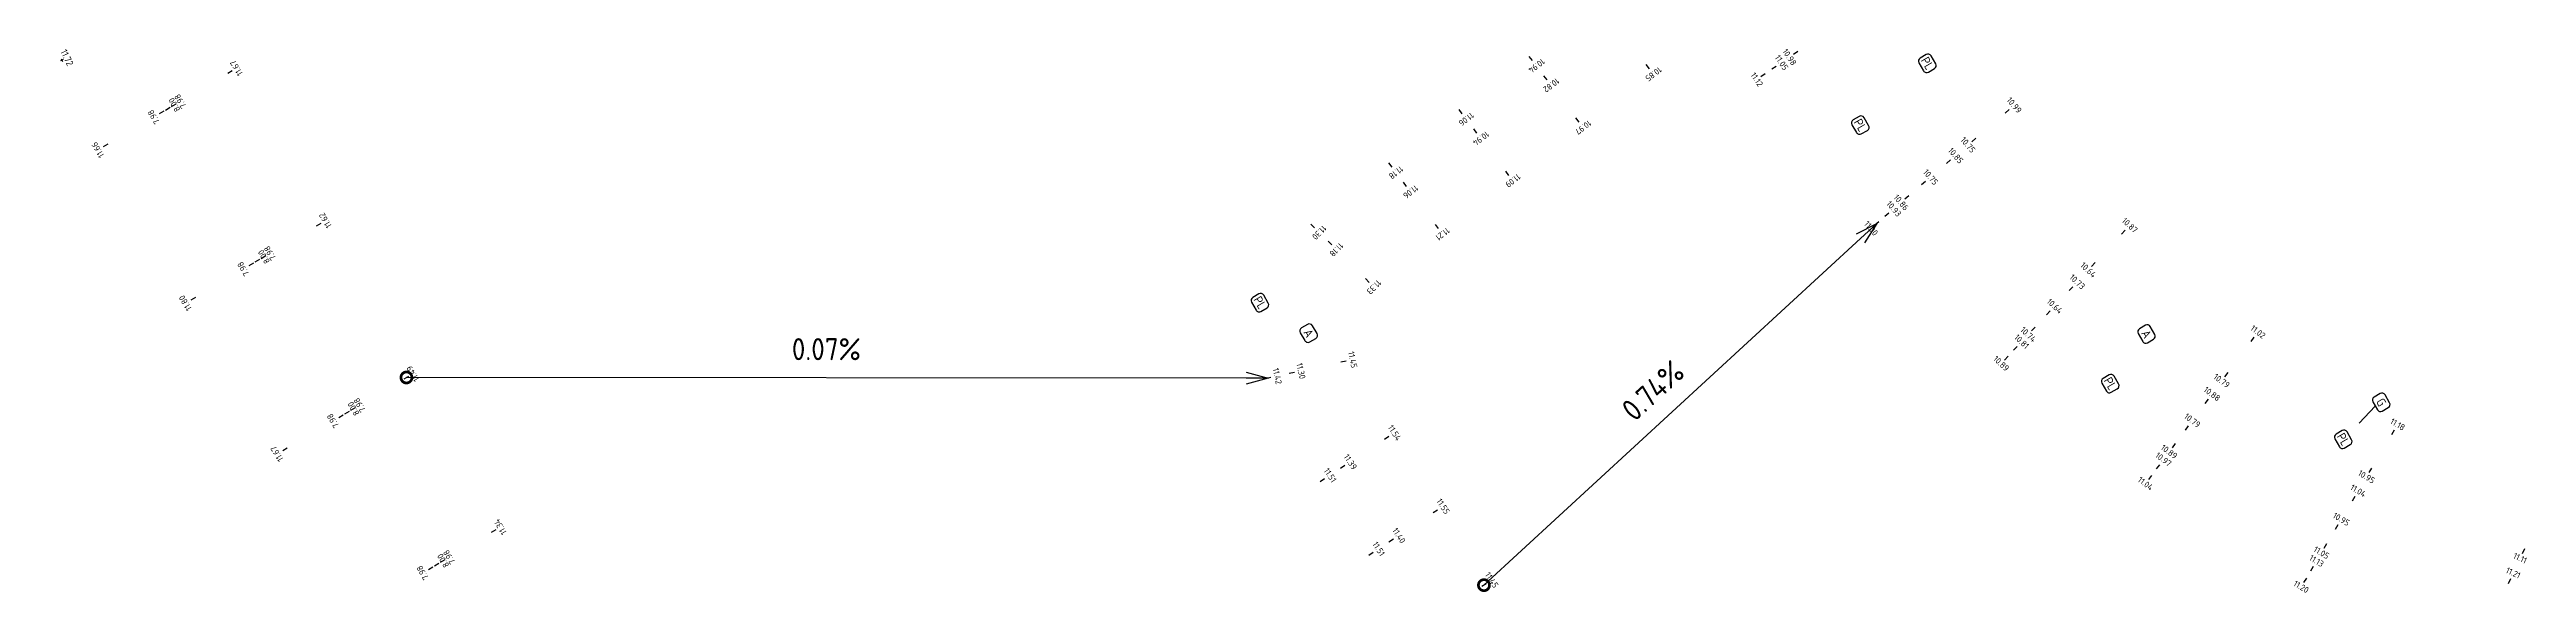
# Model space of a CAD drawing. Header units: metres. Extents: x 117856 to 119829, y 6148158 to 6148674.
# Drawn here: x 119333.1 to 119613.9, y 6148337.3 to 6148398.8 of the extents above; entities that cross this region are included whole.
import ezdxf
from ezdxf.enums import TextEntityAlignment as Align

# ---------------------------------------------------------------- set-up
doc = ezdxf.new("R2010")
doc.units = ezdxf.units.M
doc.header["$LTSCALE"] = 0.4
doc.layers.get('0').update_dxf_attribs({"linetype": 'CONTINUOUS'})
doc.layers.get('DEFPOINTS').update_dxf_attribs({"color": 5, "linetype": 'CONTINUOUS'})
doc.layers.add('05_Öb-typ', color=1, linetype='CONTINUOUS')
doc.layers.add('M-351', color=1, linetype='CONTINUOUS')
doc.styles.add('ISO', font='iso.shx')
doc.styles.add('ISO-Anno-50', font='iso.shx', dxfattribs={"height": 5})
doc.dimstyles.new('BH90', dxfattribs={"dimtxt": 2.5, "dimasz": 2.5, "dimexe": 1.5, "dimexo": 5, "dimgap": 2, "dimtad": 1, "dimzin": 0, "dimdsep": 46, "dimtxsty": 'ISO', "dimblk1": 'ARCHTICK', "dimblk2": 'ARCHTICK', "dimsah": 1, "dimcen": 1.5, "dimadec": 0, "dimazin": 0, "dimtfac": 1, "dimtix": 1, "dimtmove": 0, "dimatfit": 3, "dimldrblk": 'ARCHTICK', "dimfxl": 1, "dimtolj": 1, "dimtzin": 0, "dimarcsym": 0})

msp = doc.modelspace()

# ---------------------------------------------------------------- blocks, each defined once
blk = doc.blocks.new('_mkhjd')
blk.add_line((0.75, 0), (-0.75, 0))
at = {"style": 'ISO'}
blk.add_attdef('H', text='', height=1.75, rotation=270, dxfattribs=at).set_placement((0.75, 0), align=Align.CENTER)
blk = doc.blocks.new('_Open30')
at = {"color": 0, "linetype": 'ByBlock', "lineweight": -2}
for p, q in [((-1, 0.27), (0, 0)), ((0, 0), (-1, -0.27)), ((0, 0), (-1, 0))]:
    blk.add_line(p, q, dxfattribs=at)
blk = doc.blocks.new('_DotSmall')
at = {"color": 0, "linetype": 'ByBlock', "const_width": 0.5}
blk.add_lwpolyline([(-0.0625, 0, 1), (0.0625, 0, 1)], format="xyb", close=True, dxfattribs=at)
blk = doc.blocks.new('*D83')
at = {"layer": 'DEFPOINTS', "color": 0, "transparency": 16777216}
for p in [(119540.29, 6148379.11, 11), (119495.75, 6148338.09, 11.45), (119495.75, 6148338.09)]:
    blk.add_point(p, dxfattribs=at)
at = {"layer": 'M-351', "color": 0, "lineweight": -2, "transparency": 16777216}
blk.add_line((119538.45, 6148377.41), (119495.75, 6148338.09), dxfattribs=at)
at = {"layer": 'M-351', "color": 0, "lineweight": -2, "transparency": 16777216, "xscale": 2.5, "yscale": 2.5, "zscale": 2.5}
for name, p, rotation in [('_Open30', (119540.29, 6148379.11), 42.63947850357073), ('_DotSmall', (119495.75, 6148338.09), 222.6394785035708)]:
    blk.add_blockref(name, p, dxfattribs=dict(at, rotation=rotation))
at = {"layer": 'M-351', "color": 0, "transparency": 16777216, "insert": (119514.9, 6148360.14), "char_height": 2.5, "attachment_point": 5, "rotation": 42.6395, "style": 'ISO'}
blk.add_mtext('\\A1;0.74%', dxfattribs=at)
blk = doc.blocks.new('_ARCHTICK')
at = {"color": 0, "linetype": 'ByBlock', "const_width": 0.15}
blk.add_lwpolyline([(-0.5, -0.5), (0.5, 0.5)], dxfattribs=at)
blk = doc.blocks.new('*D90')
at = {"layer": 'DEFPOINTS', "color": 0, "transparency": 16777216}
for p in [(119373.59, 6148361.64, 11.49), (119373.59, 6148361.64), (119471.28, 6148361.57, 11.42)]:
    blk.add_point(p, dxfattribs=at)
at = {"layer": 'M-351', "color": 0, "lineweight": -2, "transparency": 16777216}
blk.add_line((119468.78, 6148361.57), (119373.59, 6148361.64), dxfattribs=at)
at = {"layer": 'M-351', "color": 0, "lineweight": -2, "transparency": 16777216, "xscale": 2.5, "yscale": 2.5, "zscale": 2.5}
for name, p, rotation in [('_DotSmall', (119373.59, 6148361.64), 179.9609939329804), ('_Open30', (119471.28, 6148361.57), 359.9609939329803)]:
    blk.add_blockref(name, p, dxfattribs=dict(at, rotation=rotation))
at = {"layer": 'M-351', "color": 0, "transparency": 16777216, "insert": (119421.19, 6148364.85), "char_height": 2.5, "attachment_point": 5, "rotation": 359.961, "style": 'ISO'}
blk.add_mtext('\\A1;0.07%', dxfattribs=at)
blk = doc.blocks.new('_OVERB')
for p, q in [((-2.29, 0.99), (-2.29, -0.99)), ((1.29, 1.99), (-1.29, 1.99)), ((2.29, -0.99), (2.29, 0.99)), ((-1.29, -1.99), (1.29, -1.99))]:
    blk.add_line(p, q)
for centre, start, end in [((-1.29, 0.99), 90, 180), ((1.29, 0.99), 0, 90), ((-1.29, -0.99), 180, 270), ((1.29, -0.99), 270, 0)]:
    blk.add_arc(centre, 1, start, end)
at = {"style": 'ISO'}
blk.add_attdef('NR', text='', height=2.5, dxfattribs=at).set_placement((0, 0), align=Align.MIDDLE_CENTER)
blk = doc.blocks.new('_zniv')
at = {"color": 0}
for p, q in [((-0.43, 0), (0.43, 0)), ((0, 0.43), (0, -0.43))]:
    blk.add_line(p, q, dxfattribs=at)
at = {"style": 'ISO'}
blk.add_attdef('ZNIV', text='', height=2, dxfattribs=at).set_placement((0, 0), align=Align.BOTTOM_CENTER)

# ---------------------------------------------------------------- dimensions: what is measured, and where the dimension line sits
at = {"layer": 'M-351'}
for p1, p2, text, picture, middle in [((119540.286, 6148379.106, 11), (119495.747, 6148338.094, 11.45), '0.74%', '*D83', (119514.896, 6148360.144)), ((119471.284, 6148361.569, 11.42), (119373.585, 6148361.636, 11.49), '0.07%', '*D90', (119421.187, 6148364.853))]:
    dim = msp.add_aligned_dim(p1=p1, p2=p2, distance=0, text=text, dimstyle='BH90', override={"dimblk1": 'Open30', "dimblk2": 'DotSmall', "dimse1": 1, "dimse2": 1}, dxfattribs=at)
    dim.commit()
    dim.dimension.update_dxf_attribs({"geometry": picture, "text_midpoint": middle})

# ---------------------------------------------------------------- linework, layer by layer
at = {"layer": 'M-351'}
msp.add_line((119596.807, 6148358.399), (119594.963, 6148356.469), dxfattribs=at)

# ---------------------------------------------------------------- block references
at = {"layer": '05_Öb-typ', "xscale": 0.4000000001749886, "yscale": 0.4000000001749886, "zscale": 0.4000000001749886, "rotation": 300.121019869498}
for p, values in [((119546.021, 6148397.262), {'NR': 'PL'}), ((119538.419, 6148390.253), {'NR': 'PL'}), ((119470.355, 6148370.124), {'NR': 'PL'}), ((119475.876, 6148366.664), {'NR': 'A'}), ((119570.871, 6148366.57), {'NR': 'A'}), ((119566.756, 6148360.948), {'NR': 'PL'}), ((119597.48, 6148358.827), {'NR': 'G'}), ((119593.175, 6148354.621), {'NR': 'PL'})]:
    msp.add_blockref('_OVERB', p, dxfattribs=at).add_auto_attribs(values)
at = {"layer": 'M-351', "xscale": 0.4000000002132896, "yscale": 0.4000000002132896, "zscale": 0.4000000002132896, "rotation": 295.1751365877084}
msp.add_blockref('_zniv', (119334.529, 6148397.635), dxfattribs=at).add_auto_attribs({'ZNIV': '11.72'})
at = {"layer": 'M-351'}
ref = msp.add_blockref('_mkhjd', (119501.078, 6148397.815), dxfattribs=dict(at, xscale=0.4, yscale=0.4, zscale=0.4, rotation=307.1924092569073))
ref.add_attrib('H', '10.94', dxfattribs={"color": 0, "height": 0.7, "rotation": 217.19241, "style": 'ISO-Anno-50'}).set_placement((119501.38, 6148397.417), align=Align.BOTTOM_CENTER)
ref = msp.add_blockref('_mkhjd', (119528.621, 6148396.752), dxfattribs=dict(at, xscale=0.4, yscale=0.4, zscale=0.4, rotation=34.34519593771363))
ref.add_attrib('H', '11.05', dxfattribs={"color": 0, "height": 0.7, "rotation": 304.3452, "style": 'ISO-Anno-50'}).set_placement((119529.034, 6148397.034), align=Align.BOTTOM_CENTER)
ref = msp.add_blockref('_mkhjd', (119531.098, 6148398.445), dxfattribs=dict(at, xscale=0.4, yscale=0.4, zscale=0.4, rotation=34.34519593748782))
ref.add_attrib('H', '10.98', dxfattribs={"color": 0, "height": 0.7, "rotation": 304.3452, "style": 'ISO-Anno-50'}).set_placement((119530.685, 6148398.163), align=Align.TOP_CENTER)
ref = msp.add_blockref('_mkhjd', (119353.59, 6148396.281), dxfattribs=dict(at, xscale=0.4, yscale=0.4, zscale=0.4, rotation=210.5334209853572))
ref.add_attrib('H', '11.67', dxfattribs={"color": 0, "height": 0.7, "rotation": 120.53342, "style": 'ISO-Anno-50'}).set_placement((119354.02, 6148396.535), align=Align.TOP_CENTER)
ref = msp.add_blockref('_mkhjd', (119502.74, 6148395.624), dxfattribs=dict(at, xscale=0.4, yscale=0.4, zscale=0.4, rotation=307.1924092569073))
ref.add_attrib('H', '10.82', dxfattribs={"color": 0, "height": 0.7, "rotation": 217.19241, "style": 'ISO-Anno-50'}).set_placement((119503.043, 6148395.226), align=Align.BOTTOM_CENTER)
ref = msp.add_blockref('_mkhjd', (119514.333, 6148396.889), dxfattribs=dict(at, xscale=0.4, yscale=0.4, zscale=0.4, rotation=307.1924092569073))
ref.add_attrib('H', '10.85', dxfattribs={"color": 0, "height": 0.7, "rotation": 217.19241, "style": 'ISO-Anno-50'}).set_placement((119514.636, 6148396.491), align=Align.BOTTOM_CENTER)
ref = msp.add_blockref('_mkhjd', (119527.382, 6148395.906), dxfattribs=dict(at, xscale=0.4, yscale=0.4, zscale=0.4, rotation=34.34519593759286))
ref.add_attrib('H', '11.12', dxfattribs={"color": 0, "height": 0.7, "rotation": 304.3452, "style": 'ISO-Anno-50'}).set_placement((119526.97, 6148395.624), align=Align.TOP_CENTER)
ref = msp.add_blockref('_mkhjd', (119346.537, 6148392.121), dxfattribs=dict(at, xscale=0.4, yscale=0.4, zscale=0.4, rotation=210.5334209853572))
ref.add_attrib('H', '8.00', dxfattribs={"color": 0, "height": 0.7, "rotation": 120.53342, "style": 'ISO-Anno-50'}).set_placement((119346.967, 6148392.375), align=Align.TOP_CENTER)
ref = msp.add_blockref('_mkhjd', (119347.226, 6148392.528), dxfattribs=dict(at, xscale=0.4, yscale=0.4, zscale=0.4, rotation=210.5334209853572))
ref.add_attrib('H', '7.98', dxfattribs={"color": 0, "height": 0.7, "rotation": 120.53342, "style": 'ISO-Anno-50'}).set_placement((119347.656, 6148392.782), align=Align.TOP_CENTER)
ref = msp.add_blockref('_mkhjd', (119555.068, 6148391.825), dxfattribs=dict(at, xscale=0.4, yscale=0.4, zscale=0.4, rotation=40.71139366144884))
ref.add_attrib('H', '10.99', dxfattribs={"color": 0, "height": 0.7, "rotation": 310.71139, "style": 'ISO-Anno-50'}).set_placement((119555.447, 6148392.151), align=Align.BOTTOM_CENTER)
ref = msp.add_blockref('_mkhjd', (119345.848, 6148391.715), dxfattribs=dict(at, xscale=0.4, yscale=0.4, zscale=0.4, rotation=210.5334209853572))
ref.add_attrib('H', '7.98', dxfattribs={"color": 0, "height": 0.7, "rotation": 120.53342, "style": 'ISO-Anno-50'}).set_placement((119345.417, 6148391.461), align=Align.BOTTOM_CENTER)
ref = msp.add_blockref('_mkhjd', (119493.112, 6148391.77), dxfattribs=dict(at, xscale=0.4, yscale=0.4, zscale=0.4, rotation=307.1924092569073))
ref.add_attrib('H', '11.06', dxfattribs={"color": 0, "height": 0.7, "rotation": 217.19241, "style": 'ISO-Anno-50'}).set_placement((119493.414, 6148391.372), align=Align.BOTTOM_CENTER)
ref = msp.add_blockref('_mkhjd', (119494.774, 6148389.579), dxfattribs=dict(at, xscale=0.4, yscale=0.4, zscale=0.4, rotation=307.1924092569073))
ref.add_attrib('H', '10.94', dxfattribs={"color": 0, "height": 0.7, "rotation": 217.19241, "style": 'ISO-Anno-50'}).set_placement((119495.076, 6148389.181), align=Align.BOTTOM_CENTER)
ref = msp.add_blockref('_mkhjd', (119506.367, 6148390.845), dxfattribs=dict(at, xscale=0.4, yscale=0.4, zscale=0.4, rotation=307.1924092569073))
ref.add_attrib('H', '10.97', dxfattribs={"color": 0, "height": 0.7, "rotation": 217.19241, "style": 'ISO-Anno-50'}).set_placement((119506.67, 6148390.446), align=Align.BOTTOM_CENTER)
ref = msp.add_blockref('_mkhjd', (119339.509, 6148387.976), dxfattribs=dict(at, xscale=0.4, yscale=0.4, zscale=0.4, rotation=210.5334209853572))
ref.add_attrib('H', '11.66', dxfattribs={"color": 0, "height": 0.7, "rotation": 120.53342, "style": 'ISO-Anno-50'}).set_placement((119339.078, 6148387.722), align=Align.BOTTOM_CENTER)
ref = msp.add_blockref('_mkhjd', (119548.435, 6148386.118), dxfattribs=dict(at, xscale=0.4, yscale=0.4, zscale=0.4, rotation=40.71139366137306))
ref.add_attrib('H', '10.85', dxfattribs={"color": 0, "height": 0.7, "rotation": 310.71139, "style": 'ISO-Anno-50'}).set_placement((119548.814, 6148386.444), align=Align.BOTTOM_CENTER)
ref = msp.add_blockref('_mkhjd', (119551.277, 6148388.564), dxfattribs=dict(at, xscale=0.4, yscale=0.4, zscale=0.4, rotation=40.71139366133949))
ref.add_attrib('H', '10.75', dxfattribs={"color": 0, "height": 0.7, "rotation": 310.71139, "style": 'ISO-Anno-50'}).set_placement((119550.898, 6148388.238), align=Align.TOP_CENTER)
ref = msp.add_blockref('_mkhjd', (119485.146, 6148385.725), dxfattribs=dict(at, xscale=0.4, yscale=0.4, zscale=0.4, rotation=307.1924092569073))
ref.add_attrib('H', '11.18', dxfattribs={"color": 0, "height": 0.7, "rotation": 217.19241, "style": 'ISO-Anno-50'}).set_placement((119485.448, 6148385.327), align=Align.BOTTOM_CENTER)
ref = msp.add_blockref('_mkhjd', (119498.401, 6148384.8), dxfattribs=dict(at, xscale=0.4, yscale=0.4, zscale=0.4, rotation=307.1924092569073))
ref.add_attrib('H', '11.09', dxfattribs={"color": 0, "height": 0.7, "rotation": 217.19241, "style": 'ISO-Anno-50'}).set_placement((119498.703, 6148384.401), align=Align.BOTTOM_CENTER)
ref = msp.add_blockref('_mkhjd', (119545.592, 6148383.672), dxfattribs=dict(at, xscale=0.4, yscale=0.4, zscale=0.4, rotation=40.7113936614052))
ref.add_attrib('H', '10.75', dxfattribs={"color": 0, "height": 0.7, "rotation": 310.71139, "style": 'ISO-Anno-50'}).set_placement((119545.971, 6148383.998), align=Align.BOTTOM_CENTER)
ref = msp.add_blockref('_mkhjd', (119486.808, 6148383.534), dxfattribs=dict(at, xscale=0.4, yscale=0.4, zscale=0.4, rotation=307.1924092569073))
ref.add_attrib('H', '11.06', dxfattribs={"color": 0, "height": 0.7, "rotation": 217.19241, "style": 'ISO-Anno-50'}).set_placement((119487.11, 6148383.136), align=Align.BOTTOM_CENTER)
ref = msp.add_blockref('_mkhjd', (119541.423, 6148380.085), dxfattribs=dict(at, xscale=0.4, yscale=0.4, zscale=0.4, rotation=40.71139366137841))
ref.add_attrib('H', '10.93', dxfattribs={"color": 0, "height": 0.7, "rotation": 310.71139, "style": 'ISO-Anno-50'}).set_placement((119541.802, 6148380.411), align=Align.BOTTOM_CENTER)
ref = msp.add_blockref('_mkhjd', (119543.697, 6148382.042), dxfattribs=dict(at, xscale=0.4, yscale=0.4, zscale=0.4, rotation=40.71139366135252))
ref.add_attrib('H', '10.86', dxfattribs={"color": 0, "height": 0.7, "rotation": 310.71139, "style": 'ISO-Anno-50'}).set_placement((119543.318, 6148381.715), align=Align.TOP_CENTER)
ref = msp.add_blockref('_mkhjd', (119363.663, 6148379.003), dxfattribs=dict(at, xscale=0.4, yscale=0.4, zscale=0.4, rotation=210.5334209853572))
ref.add_attrib('H', '11.62', dxfattribs={"color": 0, "height": 0.7, "rotation": 120.53342, "style": 'ISO-Anno-50'}).set_placement((119364.094, 6148379.257), align=Align.TOP_CENTER)
ref = msp.add_blockref('_mkhjd', (119476.339, 6148378.823), dxfattribs=dict(at, xscale=0.4, yscale=0.4, zscale=0.4, rotation=315.0231058873485))
ref.add_attrib('H', '11.30', dxfattribs={"color": 0, "height": 0.7, "rotation": 225.02311, "style": 'ISO-Anno-50'}).set_placement((119476.693, 6148378.469), align=Align.BOTTOM_CENTER)
ref = msp.add_blockref('_mkhjd', (119490.435, 6148378.755), dxfattribs=dict(at, xscale=0.4, yscale=0.4, zscale=0.4, rotation=307.1924092569073))
ref.add_attrib('H', '11.21', dxfattribs={"color": 0, "height": 0.7, "rotation": 217.19241, "style": 'ISO-Anno-50'}).set_placement((119490.737, 6148378.356), align=Align.BOTTOM_CENTER)
ref = msp.add_blockref('_mkhjd', (119540.286, 6148379.106), dxfattribs=dict(at, xscale=0.4, yscale=0.4, zscale=0.4, rotation=40.71139366139248))
ref.add_attrib('H', '11.00', dxfattribs={"color": 0, "height": 0.7, "rotation": 310.71139, "style": 'ISO-Anno-50'}).set_placement((119539.907, 6148378.78), align=Align.TOP_CENTER)
ref = msp.add_blockref('_mkhjd', (119568.253, 6148378.121), dxfattribs=dict(at, xscale=0.4, yscale=0.4, zscale=0.4, rotation=47.07759138493807))
ref.add_attrib('H', '10.87', dxfattribs={"color": 0, "height": 0.7, "rotation": 317.07759, "style": 'ISO-Anno-50'}).set_placement((119568.594, 6148378.487), align=Align.BOTTOM_CENTER)
ref = msp.add_blockref('_mkhjd', (119356.698, 6148374.895), dxfattribs=dict(at, xscale=0.4, yscale=0.4, zscale=0.4, rotation=210.5334209853572))
ref.add_attrib('H', '8.00', dxfattribs={"color": 0, "height": 0.7, "rotation": 120.53342, "style": 'ISO-Anno-50'}).set_placement((119357.128, 6148375.149), align=Align.TOP_CENTER)
ref = msp.add_blockref('_mkhjd', (119357.387, 6148375.301), dxfattribs=dict(at, xscale=0.4, yscale=0.4, zscale=0.4, rotation=210.5334209853572))
ref.add_attrib('H', '7.98', dxfattribs={"color": 0, "height": 0.7, "rotation": 120.53342, "style": 'ISO-Anno-50'}).set_placement((119357.817, 6148375.555), align=Align.TOP_CENTER)
ref = msp.add_blockref('_mkhjd', (119478.284, 6148376.879), dxfattribs=dict(at, xscale=0.4, yscale=0.4, zscale=0.4, rotation=315.0231058889118))
ref.add_attrib('H', '11.18', dxfattribs={"color": 0, "height": 0.7, "rotation": 225.02311, "style": 'ISO-Anno-50'}).set_placement((119478.638, 6148376.526), align=Align.BOTTOM_CENTER)
ref = msp.add_blockref('_mkhjd', (119356.009, 6148374.488), dxfattribs=dict(at, xscale=0.4, yscale=0.4, zscale=0.4, rotation=210.5334209853572))
ref.add_attrib('H', '7.98', dxfattribs={"color": 0, "height": 0.7, "rotation": 120.53342, "style": 'ISO-Anno-50'}).set_placement((119355.578, 6148374.234), align=Align.BOTTOM_CENTER)
ref = msp.add_blockref('_mkhjd', (119482.529, 6148372.638), dxfattribs=dict(at, xscale=0.4, yscale=0.4, zscale=0.4, rotation=315.0231058879937))
ref.add_attrib('H', '11.33', dxfattribs={"color": 0, "height": 0.7, "rotation": 225.02311, "style": 'ISO-Anno-50'}).set_placement((119482.882, 6148372.285), align=Align.BOTTOM_CENTER)
ref = msp.add_blockref('_mkhjd', (119562.294, 6148371.713), dxfattribs=dict(at, xscale=0.4, yscale=0.4, zscale=0.4, rotation=47.07759138500618))
ref.add_attrib('H', '10.73', dxfattribs={"color": 0, "height": 0.7, "rotation": 317.07759, "style": 'ISO-Anno-50'}).set_placement((119562.635, 6148372.079), align=Align.BOTTOM_CENTER)
ref = msp.add_blockref('_mkhjd', (119564.848, 6148374.459), dxfattribs=dict(at, xscale=0.4, yscale=0.4, zscale=0.4, rotation=47.0775913850073))
ref.add_attrib('H', '10.64', dxfattribs={"color": 0, "height": 0.7, "rotation": 317.07759, "style": 'ISO-Anno-50'}).set_placement((119564.508, 6148374.093), align=Align.TOP_CENTER)
ref = msp.add_blockref('_mkhjd', (119349.435, 6148370.611), dxfattribs=dict(at, xscale=0.4, yscale=0.4, zscale=0.4, rotation=210.5334209853572))
ref.add_attrib('H', '11.80', dxfattribs={"color": 0, "height": 0.7, "rotation": 120.53342, "style": 'ISO-Anno-50'}).set_placement((119349.004, 6148370.357), align=Align.BOTTOM_CENTER)
ref = msp.add_blockref('_mkhjd', (119559.741, 6148368.967), dxfattribs=dict(at, xscale=0.4, yscale=0.4, zscale=0.4, rotation=47.07759138500515))
ref.add_attrib('H', '10.64', dxfattribs={"color": 0, "height": 0.7, "rotation": 317.07759, "style": 'ISO-Anno-50'}).set_placement((119560.081, 6148369.333), align=Align.BOTTOM_CENTER)
ref = msp.add_blockref('_mkhjd', (119558.038, 6148367.136), dxfattribs=dict(at, xscale=0.4, yscale=0.4, zscale=0.4, rotation=47.07759138493943))
ref.add_attrib('H', '10.74', dxfattribs={"color": 0, "height": 0.7, "rotation": 317.07759, "style": 'ISO-Anno-50'}).set_placement((119557.698, 6148366.77), align=Align.TOP_CENTER)
ref = msp.add_blockref('_mkhjd', (119582.877, 6148365.962), dxfattribs=dict(at, xscale=0.4, yscale=0.4, zscale=0.4, rotation=53.44378910877528))
ref.add_attrib('H', '11.02', dxfattribs={"color": 0, "height": 0.7, "rotation": 323.44379, "style": 'ISO-Anno-50'}).set_placement((119583.175, 6148366.364), align=Align.BOTTOM_CENTER)
ref = msp.add_blockref('_mkhjd', (119479.833, 6148363.436), dxfattribs=dict(at, xscale=0.4, yscale=0.4, zscale=0.4, rotation=12.31933804043785))
ref.add_attrib('H', '11.45', dxfattribs={"color": 0, "height": 0.7, "rotation": 282.31934, "style": 'ISO-Anno-50'}).set_placement((119480.321, 6148363.543), align=Align.BOTTOM_CENTER)
ref = msp.add_blockref('_mkhjd', (119555.995, 6148364.94), dxfattribs=dict(at, xscale=0.4, yscale=0.4, zscale=0.4, rotation=47.07759138498005))
ref.add_attrib('H', '10.81', dxfattribs={"color": 0, "height": 0.7, "rotation": 317.07759, "style": 'ISO-Anno-50'}).set_placement((119556.336, 6148365.306), align=Align.BOTTOM_CENTER)
ref = msp.add_blockref('_mkhjd', (119373.585, 6148361.636), dxfattribs=dict(at, xscale=0.4, yscale=0.4, zscale=0.4, rotation=210.5334209853572))
ref.add_attrib('H', '11.49', dxfattribs={"color": 0, "height": 0.7, "rotation": 120.53342, "style": 'ISO-Anno-50'}).set_placement((119374.016, 6148361.89), align=Align.TOP_CENTER)
ref = msp.add_blockref('_mkhjd', (119471.284, 6148361.569), dxfattribs=dict(at, xscale=0.4, yscale=0.4, zscale=0.4, rotation=12.31933804014256))
ref.add_attrib('H', '11.42', dxfattribs={"color": 0, "height": 0.7, "rotation": 282.31934, "style": 'ISO-Anno-50'}).set_placement((119471.773, 6148361.676), align=Align.BOTTOM_CENTER)
ref = msp.add_blockref('_mkhjd', (119473.971, 6148362.156), dxfattribs=dict(at, xscale=0.4, yscale=0.4, zscale=0.4, rotation=12.31933803964488))
ref.add_attrib('H', '11.30', dxfattribs={"color": 0, "height": 0.7, "rotation": 282.31934, "style": 'ISO-Anno-50'}).set_placement((119474.46, 6148362.263), align=Align.BOTTOM_CENTER)
ref = msp.add_blockref('_mkhjd', (119554.974, 6148363.841), dxfattribs=dict(at, xscale=0.4, yscale=0.4, zscale=0.4, rotation=47.07759138509348))
ref.add_attrib('H', '10.89', dxfattribs={"color": 0, "height": 0.7, "rotation": 317.07759, "style": 'ISO-Anno-50'}).set_placement((119554.633, 6148363.475), align=Align.TOP_CENTER)
ref = msp.add_blockref('_mkhjd', (119579.899, 6148361.946), dxfattribs=dict(at, xscale=0.4, yscale=0.4, zscale=0.4, rotation=53.44378910876617))
ref.add_attrib('H', '10.79', dxfattribs={"color": 0, "height": 0.7, "rotation": 323.44379, "style": 'ISO-Anno-50'}).set_placement((119579.602, 6148361.544), align=Align.TOP_CENTER)
ref = msp.add_blockref('_mkhjd', (119366.858, 6148357.668), dxfattribs=dict(at, xscale=0.4, yscale=0.4, zscale=0.4, rotation=210.5334209853572))
ref.add_attrib('H', '8.00', dxfattribs={"color": 0, "height": 0.7, "rotation": 120.53342, "style": 'ISO-Anno-50'}).set_placement((119367.289, 6148357.922), align=Align.TOP_CENTER)
ref = msp.add_blockref('_mkhjd', (119367.547, 6148358.074), dxfattribs=dict(at, xscale=0.4, yscale=0.4, zscale=0.4, rotation=210.5334209853572))
ref.add_attrib('H', '7.98', dxfattribs={"color": 0, "height": 0.7, "rotation": 120.53342, "style": 'ISO-Anno-50'}).set_placement((119367.978, 6148358.328), align=Align.TOP_CENTER)
ref = msp.add_blockref('_mkhjd', (119577.666, 6148358.934), dxfattribs=dict(at, xscale=0.4, yscale=0.4, zscale=0.4, rotation=53.44378910871173))
ref.add_attrib('H', '10.88', dxfattribs={"color": 0, "height": 0.7, "rotation": 323.44379, "style": 'ISO-Anno-50'}).set_placement((119577.964, 6148359.335), align=Align.BOTTOM_CENTER)
ref = msp.add_blockref('_mkhjd', (119366.169, 6148357.262), dxfattribs=dict(at, xscale=0.4, yscale=0.4, zscale=0.4, rotation=210.5334209853572))
ref.add_attrib('H', '7.98', dxfattribs={"color": 0, "height": 0.7, "rotation": 120.53342, "style": 'ISO-Anno-50'}).set_placement((119365.739, 6148357.008), align=Align.BOTTOM_CENTER)
ref = msp.add_blockref('_mkhjd', (119484.735, 6148354.789), dxfattribs=dict(at, xscale=0.4, yscale=0.4, zscale=0.4, rotation=33.41007124053077))
ref.add_attrib('H', '11.54', dxfattribs={"color": 0, "height": 0.7, "rotation": 303.41007, "style": 'ISO-Anno-50'}).set_placement((119485.152, 6148355.064), align=Align.BOTTOM_CENTER)
ref = msp.add_blockref('_mkhjd', (119575.432, 6148355.922), dxfattribs=dict(at, xscale=0.4, yscale=0.4, zscale=0.4, rotation=53.44378910865953))
ref.add_attrib('H', '10.79', dxfattribs={"color": 0, "height": 0.7, "rotation": 323.44379, "style": 'ISO-Anno-50'}).set_placement((119575.73, 6148356.323), align=Align.BOTTOM_CENTER)
ref = msp.add_blockref('_mkhjd', (119598.796, 6148355.411), dxfattribs=dict(at, xscale=0.4, yscale=0.4, zscale=0.4, rotation=59.29681133217269))
ref.add_attrib('H', '11.18', dxfattribs={"color": 0, "height": 0.7, "rotation": 329.29681, "style": 'ISO-Anno-50'}).set_placement((119599.051, 6148355.841), align=Align.BOTTOM_CENTER)
ref = msp.add_blockref('_mkhjd', (119359.816, 6148353.514), dxfattribs=dict(at, xscale=0.4, yscale=0.4, zscale=0.4, rotation=210.5334209853572))
ref.add_attrib('H', '11.67', dxfattribs={"color": 0, "height": 0.7, "rotation": 120.53342, "style": 'ISO-Anno-50'}).set_placement((119359.386, 6148353.26), align=Align.BOTTOM_CENTER)
ref = msp.add_blockref('_mkhjd', (119572.156, 6148351.504), dxfattribs=dict(at, xscale=0.4, yscale=0.4, zscale=0.4, rotation=53.44378910866816))
ref.add_attrib('H', '10.97', dxfattribs={"color": 0, "height": 0.7, "rotation": 323.44379, "style": 'ISO-Anno-50'}).set_placement((119572.454, 6148351.905), align=Align.BOTTOM_CENTER)
ref = msp.add_blockref('_mkhjd', (119573.943, 6148353.913), dxfattribs=dict(at, xscale=0.4, yscale=0.4, zscale=0.4, rotation=53.4437891087421))
ref.add_attrib('H', '10.89', dxfattribs={"color": 0, "height": 0.7, "rotation": 323.44379, "style": 'ISO-Anno-50'}).set_placement((119573.645, 6148353.512), align=Align.TOP_CENTER)
ref = msp.add_blockref('_mkhjd', (119477.43, 6148349.971), dxfattribs=dict(at, xscale=0.4, yscale=0.4, zscale=0.4, rotation=33.41007124053077))
ref.add_attrib('H', '11.51', dxfattribs={"color": 0, "height": 0.7, "rotation": 303.41007, "style": 'ISO-Anno-50'}).set_placement((119477.848, 6148350.246), align=Align.BOTTOM_CENTER)
ref = msp.add_blockref('_mkhjd', (119479.726, 6148351.485), dxfattribs=dict(at, xscale=0.4, yscale=0.4, zscale=0.4, rotation=33.41007124053077))
ref.add_attrib('H', '11.39', dxfattribs={"color": 0, "height": 0.7, "rotation": 303.41007, "style": 'ISO-Anno-50'}).set_placement((119480.143, 6148351.76), align=Align.BOTTOM_CENTER)
ref = msp.add_blockref('_mkhjd', (119571.263, 6148350.299), dxfattribs=dict(at, xscale=0.4, yscale=0.4, zscale=0.4, rotation=53.44378910871716))
ref.add_attrib('H', '11.04', dxfattribs={"color": 0, "height": 0.7, "rotation": 323.44379, "style": 'ISO-Anno-50'}).set_placement((119570.965, 6148349.897), align=Align.TOP_CENTER)
ref = msp.add_blockref('_mkhjd', (119596.243, 6148351.112), dxfattribs=dict(at, xscale=0.4, yscale=0.4, zscale=0.4, rotation=59.29681133210971))
ref.add_attrib('H', '10.95', dxfattribs={"color": 0, "height": 0.7, "rotation": 329.29681, "style": 'ISO-Anno-50'}).set_placement((119595.988, 6148350.682), align=Align.TOP_CENTER)
ref = msp.add_blockref('_mkhjd', (119490.241, 6148346.441), dxfattribs=dict(at, xscale=0.4, yscale=0.4, zscale=0.4, rotation=33.41007124053077))
ref.add_attrib('H', '11.55', dxfattribs={"color": 0, "height": 0.7, "rotation": 303.41007, "style": 'ISO-Anno-50'}).set_placement((119490.658, 6148346.717), align=Align.BOTTOM_CENTER)
ref = msp.add_blockref('_mkhjd', (119594.328, 6148347.887), dxfattribs=dict(at, xscale=0.4, yscale=0.4, zscale=0.4, rotation=59.29681133216511))
ref.add_attrib('H', '11.04', dxfattribs={"color": 0, "height": 0.7, "rotation": 329.29681, "style": 'ISO-Anno-50'}).set_placement((119594.583, 6148348.317), align=Align.BOTTOM_CENTER)
ref = msp.add_blockref('_mkhjd', (119383.497, 6148344.262), dxfattribs=dict(at, xscale=0.4, yscale=0.4, zscale=0.4, rotation=210.5334209853572))
ref.add_attrib('H', '11.34', dxfattribs={"color": 0, "height": 0.7, "rotation": 120.53342, "style": 'ISO-Anno-50'}).set_placement((119383.928, 6148344.516), align=Align.TOP_CENTER)
ref = msp.add_blockref('_mkhjd', (119592.413, 6148344.663), dxfattribs=dict(at, xscale=0.4, yscale=0.4, zscale=0.4, rotation=59.2968113322185))
ref.add_attrib('H', '10.95', dxfattribs={"color": 0, "height": 0.7, "rotation": 329.29681, "style": 'ISO-Anno-50'}).set_placement((119592.669, 6148345.093), align=Align.BOTTOM_CENTER)
ref = msp.add_blockref('_mkhjd', (119377.708, 6148340.848), dxfattribs=dict(at, xscale=0.4, yscale=0.4, zscale=0.4, rotation=210.5334209853572))
ref.add_attrib('H', '7.98', dxfattribs={"color": 0, "height": 0.7, "rotation": 120.53342, "style": 'ISO-Anno-50'}).set_placement((119378.139, 6148341.102), align=Align.TOP_CENTER)
ref = msp.add_blockref('_mkhjd', (119482.937, 6148341.623), dxfattribs=dict(at, xscale=0.4, yscale=0.4, zscale=0.4, rotation=33.41007124053077))
ref.add_attrib('H', '11.51', dxfattribs={"color": 0, "height": 0.7, "rotation": 303.41007, "style": 'ISO-Anno-50'}).set_placement((119483.354, 6148341.899), align=Align.BOTTOM_CENTER)
ref = msp.add_blockref('_mkhjd', (119485.232, 6148343.138), dxfattribs=dict(at, xscale=0.4, yscale=0.4, zscale=0.4, rotation=33.41007124053077))
ref.add_attrib('H', '11.40', dxfattribs={"color": 0, "height": 0.7, "rotation": 303.41007, "style": 'ISO-Anno-50'}).set_placement((119485.65, 6148343.413), align=Align.BOTTOM_CENTER)
ref = msp.add_blockref('_mkhjd', (119591.137, 6148342.513), dxfattribs=dict(at, xscale=0.4, yscale=0.4, zscale=0.4, rotation=59.29681133212514))
ref.add_attrib('H', '11.05', dxfattribs={"color": 0, "height": 0.7, "rotation": 329.29681, "style": 'ISO-Anno-50'}).set_placement((119590.882, 6148342.084), align=Align.TOP_CENTER)
ref = msp.add_blockref('_mkhjd', (119613.587, 6148341.925), dxfattribs=dict(at, xscale=0.4, yscale=0.4, zscale=0.4, rotation=64.88664347976834))
ref.add_attrib('H', '11.11', dxfattribs={"color": 0, "height": 0.7, "rotation": 334.88664, "style": 'ISO-Anno-50'}).set_placement((119613.374, 6148341.473), align=Align.TOP_CENTER)
ref = msp.add_blockref('_mkhjd', (119376.33, 6148340.035), dxfattribs=dict(at, xscale=0.4, yscale=0.4, zscale=0.4, rotation=210.5334209853572))
ref.add_attrib('H', '7.98', dxfattribs={"color": 0, "height": 0.7, "rotation": 120.53342, "style": 'ISO-Anno-50'}).set_placement((119375.899, 6148339.781), align=Align.BOTTOM_CENTER)
ref = msp.add_blockref('_mkhjd', (119377.019, 6148340.441), dxfattribs=dict(at, xscale=0.4, yscale=0.4, zscale=0.4, rotation=210.5334209853572))
ref.add_attrib('H', '8.00', dxfattribs={"color": 0, "height": 0.7, "rotation": 120.53342, "style": 'ISO-Anno-50'}).set_placement((119377.45, 6148340.695), align=Align.TOP_CENTER)
ref = msp.add_blockref('_mkhjd', (119495.747, 6148338.094), dxfattribs=dict(at, xscale=0.4, yscale=0.4, zscale=0.4, rotation=33.41007124053077))
ref.add_attrib('H', '11.45', dxfattribs={"color": 0, "height": 0.7, "rotation": 303.41007, "style": 'ISO-Anno-50'}).set_placement((119496.164, 6148338.369), align=Align.BOTTOM_CENTER)
ref = msp.add_blockref('_mkhjd', (119589.605, 6148339.934), dxfattribs=dict(at, xscale=0.4, yscale=0.4, zscale=0.4, rotation=59.29681133211578))
ref.add_attrib('H', '11.13', dxfattribs={"color": 0, "height": 0.7, "rotation": 329.29681, "style": 'ISO-Anno-50'}).set_placement((119589.861, 6148340.364), align=Align.BOTTOM_CENTER)
ref = msp.add_blockref('_mkhjd', (119611.995, 6148338.53), dxfattribs=dict(at, xscale=0.4, yscale=0.4, zscale=0.4, rotation=64.88664347972532))
ref.add_attrib('H', '11.21', dxfattribs={"color": 0, "height": 0.7, "rotation": 334.88664, "style": 'ISO-Anno-50'}).set_placement((119612.207, 6148338.983), align=Align.BOTTOM_CENTER)
ref = msp.add_blockref('_mkhjd', (119588.839, 6148338.644), dxfattribs=dict(at, xscale=0.4, yscale=0.4, zscale=0.4, rotation=59.29681133210955))
ref.add_attrib('H', '11.20', dxfattribs={"color": 0, "height": 0.7, "rotation": 329.29681, "style": 'ISO-Anno-50'}).set_placement((119588.584, 6148338.214), align=Align.TOP_CENTER)

msp.set_redraw_order([(e.dxf.handle, doc.entitydb.next_handle()) for e in msp.query("TEXT MTEXT ATTDEF DIMENSION ARC_DIMENSION")])  # texts and dimensions are drawn at this point

doc.saveas('drawing.dxf')
